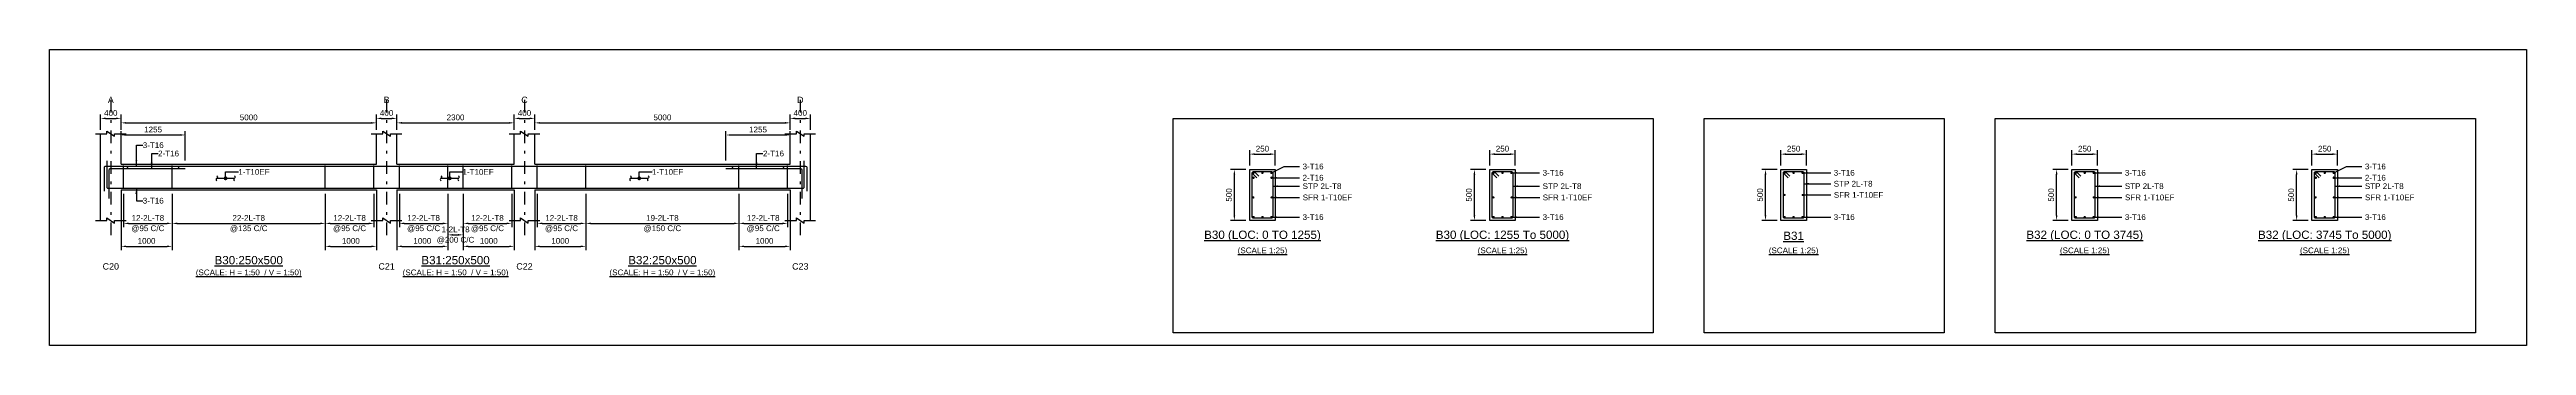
# Model space of a CAD drawing. Header units: inches. Extents: x -2000 to 143800, y -765100 to 3300.
# Drawn here: x -2000 to 95000, y -411700 to -400100 of the extents above; entities that cross this region are included whole.
import ezdxf
from ezdxf.enums import TextEntityAlignment as Align

# ---------------------------------------------------------------- set-up
doc = ezdxf.new("R2010")
doc.units = ezdxf.units.IN
doc.header["$LTSCALE"] = 1000
doc.header["$MEASUREMENT"] = 0
doc.linetypes.add('SCCenter', pattern=[1.2, 0.5, -0.3, 0.1, -0.3])
for name, color, linetype in [('Concrete Line', 2, 'Continuous'), ('Cut Line', 31, 'Continuous'), ('Dimension', 31, 'Continuous'), ('Grid', 8, 'Continuous'), ('Labels', 4, 'Continuous'), ('Labels_Support', 4, 'Continuous'), ('Link', 225, 'Continuous'), ('Reinforcement', 4, 'Continuous'), ('Schedule Border', 60, 'Continuous'), ('Spacer', 4, 'Continuous'), ('Text', 31, 'Continuous'), ('Text_Scale', 31, 'Continuous')]:
    doc.layers.add(name, color=color, linetype=linetype)
doc.styles.add('SC-SansSerif', font='SansSerif')
doc.styles.get("Standard").update_dxf_attribs({"font": 'txt.shx'})
doc.dimstyles.new('SCBBSDimStyl', dxfattribs={"dimtxt": 225, "dimasz": 200, "dimexe": 150, "dimexo": 150, "dimgap": 100, "dimtad": 1, "dimtoh": 1, "dimdec": 0, "dimzin": 0, "dimdsep": 46, "dimtxsty": 'SC-SansSerif', "dimcen": 0.09, "dimclrd": 8, "dimclre": 8, "dimclrt": 31, "dimadec": 0, "dimazin": 0, "dimtfac": 1, "dimtdec": 0, "dimtix": 1, "dimtofl": 0, "dimtmove": 0, "dimatfit": 3, "dimfxl": 1, "dimtolj": 1, "dimtzin": 0, "dimarcsym": 0})
doc.dimstyles.get("Standard").update_dxf_attribs({"dimtxt": 0.18, "dimasz": 225, "dimexe": 0.18, "dimexo": 0.0625, "dimgap": 0.09, "dimtad": 0, "dimtih": 1, "dimtoh": 1, "dimdec": 4, "dimzin": 0, "dimdsep": 46, "dimtxsty": 'Standard', "dimcen": 0.09, "dimadec": 0, "dimazin": 0, "dimtfac": 1, "dimtdec": 4, "dimtofl": 0, "dimtmove": 0, "dimatfit": 3, "dimfxl": 1, "dimtolj": 1, "dimtzin": 0, "dimarcsym": 0})

# ---------------------------------------------------------------- blocks, each defined once
blk = doc.blocks.new('*D264')
at = {"color": 8, "linetype": 'ByBlock', "lineweight": -2}
for p, q in [((900, -405750), (900, -407065)), ((2800, -405750), (2800, -407065)), ((1100, -406915), (2600, -406915))]:
    blk.add_line(p, q, dxfattribs=at)
at = {"color": 8}
for points in [[(900, -406915), (1100, -406882), (1100, -406948)], [(2800, -406915), (2600, -406948), (2600, -406882)]]:
    blk.add_solid(points, dxfattribs=at)
at = {"layer": 'DEFPOINTS', "color": 31}
for p in [(900, -405600), (2800, -405600), (900, -406915)]:
    blk.add_point(p, dxfattribs=at)
at = {"color": 31, "char_height": 225, "attachment_point": 5, "style": 'SC-SansSerif'}
for s, insert in [('\\A1;@95 C/C', (1850, -407128)), ('\\A1;12-2L-T8', (1850, -406702))]:
    blk.add_mtext(s, dxfattribs=dict(at, insert=insert))
blk = doc.blocks.new('*D265')
at = {"color": 8, "linetype": 'ByBlock', "lineweight": -2}
for p, q in [((800, -405750), (800, -407965)), ((2800, -405750), (2800, -407965)), ((1000, -407815), (2600, -407815))]:
    blk.add_line(p, q, dxfattribs=at)
at = {"color": 8}
for points in [[(800, -407815), (1000, -407782), (1000, -407848)], [(2800, -407815), (2600, -407848), (2600, -407782)]]:
    blk.add_solid(points, dxfattribs=at)
at = {"layer": 'DEFPOINTS', "color": 31}
for p in [(800, -405600), (2800, -405600), (800, -407815)]:
    blk.add_point(p, dxfattribs=at)
at = {"color": 31, "insert": (1800, -407602), "char_height": 225, "attachment_point": 5, "style": 'SC-SansSerif'}
blk.add_mtext('\\A1;1000', dxfattribs=at)
blk = doc.blocks.new('*D266')
at = {"color": 8, "linetype": 'ByBlock', "lineweight": -2}
for p, q in [((2800, -405750), (2800, -407065)), ((8800, -405750), (8800, -407065)), ((3000, -406915), (8600, -406915))]:
    blk.add_line(p, q, dxfattribs=at)
at = {"color": 8}
for points in [[(2800, -406915), (3000, -406882), (3000, -406948)], [(8800, -406915), (8600, -406948), (8600, -406882)]]:
    blk.add_solid(points, dxfattribs=at)
at = {"layer": 'DEFPOINTS', "color": 31}
for p in [(2800, -405600), (8800, -405600), (2800, -406915)]:
    blk.add_point(p, dxfattribs=at)
at = {"color": 31, "char_height": 225, "attachment_point": 5, "style": 'SC-SansSerif'}
for s, insert in [('\\A1;@135 C/C', (5800, -407128)), ('\\A1;22-2L-T8', (5800, -406702))]:
    blk.add_mtext(s, dxfattribs=dict(at, insert=insert))
blk = doc.blocks.new('*D267')
at = {"color": 8, "linetype": 'ByBlock', "lineweight": -2}
for p, q in [((8800, -405750), (8800, -407065)), ((10700, -405750), (10700, -407065)), ((9000, -406915), (10500, -406915))]:
    blk.add_line(p, q, dxfattribs=at)
at = {"color": 8}
for points in [[(8800, -406915), (9000, -406882), (9000, -406948)], [(10700, -406915), (10500, -406948), (10500, -406882)]]:
    blk.add_solid(points, dxfattribs=at)
at = {"layer": 'DEFPOINTS', "color": 31}
for p in [(8800, -405600), (10700, -405600), (8800, -406915)]:
    blk.add_point(p, dxfattribs=at)
at = {"color": 31, "char_height": 225, "attachment_point": 5, "style": 'SC-SansSerif'}
for s, insert in [('\\A1;@95 C/C', (9750, -407128)), ('\\A1;12-2L-T8', (9750, -406702))]:
    blk.add_mtext(s, dxfattribs=dict(at, insert=insert))
blk = doc.blocks.new('*D268')
at = {"color": 8, "linetype": 'ByBlock', "lineweight": -2}
for p, q in [((8800, -405750), (8800, -407965)), ((10800, -405750), (10800, -407965)), ((9000, -407815), (10600, -407815))]:
    blk.add_line(p, q, dxfattribs=at)
at = {"color": 8}
for points in [[(8800, -407815), (9000, -407782), (9000, -407848)], [(10800, -407815), (10600, -407848), (10600, -407782)]]:
    blk.add_solid(points, dxfattribs=at)
at = {"layer": 'DEFPOINTS', "color": 31}
for p in [(8800, -405600), (10800, -405600), (8800, -407815)]:
    blk.add_point(p, dxfattribs=at)
at = {"color": 31, "insert": (9800, -407602), "char_height": 225, "attachment_point": 5, "style": 'SC-SansSerif'}
blk.add_mtext('\\A1;1000', dxfattribs=at)
blk = doc.blocks.new('*D269')
at = {"color": 8, "linetype": 'ByBlock', "lineweight": -2}
for p, q in [((11700, -405750), (11700, -407065)), ((13600, -405750), (13600, -407065)), ((11900, -406915), (13400, -406915))]:
    blk.add_line(p, q, dxfattribs=at)
at = {"color": 8}
for points in [[(11700, -406915), (11900, -406882), (11900, -406948)], [(13600, -406915), (13400, -406948), (13400, -406882)]]:
    blk.add_solid(points, dxfattribs=at)
at = {"layer": 'DEFPOINTS', "color": 31}
for p in [(11700, -405600), (13600, -405600), (11700, -406915)]:
    blk.add_point(p, dxfattribs=at)
at = {"color": 31, "char_height": 225, "attachment_point": 5, "style": 'SC-SansSerif'}
for s, insert in [('\\A1;@95 C/C', (12650, -407128)), ('\\A1;12-2L-T8', (12650, -406702))]:
    blk.add_mtext(s, dxfattribs=dict(at, insert=insert))
blk = doc.blocks.new('*D270')
at = {"color": 8, "linetype": 'ByBlock', "lineweight": -2}
for p, q in [((11600, -405750), (11600, -407965)), ((13600, -405750), (13600, -407965)), ((11800, -407815), (13400, -407815))]:
    blk.add_line(p, q, dxfattribs=at)
at = {"color": 8}
for points in [[(11600, -407815), (11800, -407782), (11800, -407848)], [(13600, -407815), (13400, -407848), (13400, -407782)]]:
    blk.add_solid(points, dxfattribs=at)
at = {"layer": 'DEFPOINTS', "color": 31}
for p in [(11600, -405600), (13600, -405600), (11600, -407815)]:
    blk.add_point(p, dxfattribs=at)
at = {"color": 31, "insert": (12600, -407602), "char_height": 225, "attachment_point": 5, "style": 'SC-SansSerif'}
blk.add_mtext('\\A1;1000', dxfattribs=at)
blk = doc.blocks.new('*D271')
at = {"color": 8, "linetype": 'ByBlock', "lineweight": -2}
for p, q in [((13600, -405750), (13600, -407515)), ((14200, -405750), (14200, -407515)), ((13800, -407365), (14000, -407365))]:
    blk.add_line(p, q, dxfattribs=at)
at = {"color": 8}
for points in [[(13600, -407365), (13800, -407332), (13800, -407398)], [(14200, -407365), (14000, -407398), (14000, -407332)]]:
    blk.add_solid(points, dxfattribs=at)
at = {"layer": 'DEFPOINTS', "color": 31}
for p in [(13600, -405600), (14200, -405600), (13600, -407365)]:
    blk.add_point(p, dxfattribs=at)
at = {"color": 31, "char_height": 225, "attachment_point": 5, "style": 'SC-SansSerif'}
for s, insert in [('\\A1;1-2L-T8', (13900, -407152)), ('\\A1;@200 C/C', (13900, -407578))]:
    blk.add_mtext(s, dxfattribs=dict(at, insert=insert))
blk = doc.blocks.new('*D272')
at = {"color": 8, "linetype": 'ByBlock', "lineweight": -2}
for p, q in [((14200, -405750), (14200, -407065)), ((16100, -405750), (16100, -407065)), ((14400, -406915), (15900, -406915))]:
    blk.add_line(p, q, dxfattribs=at)
at = {"color": 8}
for points in [[(14200, -406915), (14400, -406882), (14400, -406948)], [(16100, -406915), (15900, -406948), (15900, -406882)]]:
    blk.add_solid(points, dxfattribs=at)
at = {"layer": 'DEFPOINTS', "color": 31}
for p in [(14200, -405600), (16100, -405600), (14200, -406915)]:
    blk.add_point(p, dxfattribs=at)
at = {"color": 31, "char_height": 225, "attachment_point": 5, "style": 'SC-SansSerif'}
for s, insert in [('\\A1;@95 C/C', (15150, -407128)), ('\\A1;12-2L-T8', (15150, -406702))]:
    blk.add_mtext(s, dxfattribs=dict(at, insert=insert))
blk = doc.blocks.new('*D273')
at = {"color": 8, "linetype": 'ByBlock', "lineweight": -2}
for p, q in [((14200, -405750), (14200, -407965)), ((16200, -405750), (16200, -407965)), ((14400, -407815), (16000, -407815))]:
    blk.add_line(p, q, dxfattribs=at)
at = {"color": 8}
for points in [[(14200, -407815), (14400, -407782), (14400, -407848)], [(16200, -407815), (16000, -407848), (16000, -407782)]]:
    blk.add_solid(points, dxfattribs=at)
at = {"layer": 'DEFPOINTS', "color": 31}
for p in [(14200, -405600), (16200, -405600), (14200, -407815)]:
    blk.add_point(p, dxfattribs=at)
at = {"color": 31, "insert": (15200, -407602), "char_height": 225, "attachment_point": 5, "style": 'SC-SansSerif'}
blk.add_mtext('\\A1;1000', dxfattribs=at)
blk = doc.blocks.new('*D274')
at = {"color": 8, "linetype": 'ByBlock', "lineweight": -2}
for p, q in [((17100, -405750), (17100, -407065)), ((19000, -405750), (19000, -407065)), ((17300, -406915), (18800, -406915))]:
    blk.add_line(p, q, dxfattribs=at)
at = {"color": 8}
for points in [[(17100, -406915), (17300, -406882), (17300, -406948)], [(19000, -406915), (18800, -406948), (18800, -406882)]]:
    blk.add_solid(points, dxfattribs=at)
at = {"layer": 'DEFPOINTS', "color": 31}
for p in [(17100, -405600), (19000, -405600), (17100, -406915)]:
    blk.add_point(p, dxfattribs=at)
at = {"color": 31, "char_height": 225, "attachment_point": 5, "style": 'SC-SansSerif'}
for s, insert in [('\\A1;@95 C/C', (18050, -407128)), ('\\A1;12-2L-T8', (18050, -406702))]:
    blk.add_mtext(s, dxfattribs=dict(at, insert=insert))
blk = doc.blocks.new('*D275')
at = {"color": 8, "linetype": 'ByBlock', "lineweight": -2}
for p, q in [((17000, -405750), (17000, -407965)), ((19000, -405750), (19000, -407965)), ((17200, -407815), (18800, -407815))]:
    blk.add_line(p, q, dxfattribs=at)
at = {"color": 8}
for points in [[(17000, -407815), (17200, -407782), (17200, -407848)], [(19000, -407815), (18800, -407848), (18800, -407782)]]:
    blk.add_solid(points, dxfattribs=at)
at = {"layer": 'DEFPOINTS', "color": 31}
for p in [(17000, -405600), (19000, -405600), (17000, -407815)]:
    blk.add_point(p, dxfattribs=at)
at = {"color": 31, "insert": (18000, -407602), "char_height": 225, "attachment_point": 5, "style": 'SC-SansSerif'}
blk.add_mtext('\\A1;1000', dxfattribs=at)
blk = doc.blocks.new('*D276')
at = {"color": 8, "linetype": 'ByBlock', "lineweight": -2}
for p, q in [((19000, -405750), (19000, -407065)), ((25000, -405750), (25000, -407065)), ((19200, -406915), (24800, -406915))]:
    blk.add_line(p, q, dxfattribs=at)
at = {"color": 8}
for points in [[(19000, -406915), (19200, -406882), (19200, -406948)], [(25000, -406915), (24800, -406948), (24800, -406882)]]:
    blk.add_solid(points, dxfattribs=at)
at = {"layer": 'DEFPOINTS', "color": 31}
for p in [(19000, -405600), (25000, -405600), (19000, -406915)]:
    blk.add_point(p, dxfattribs=at)
at = {"color": 31, "char_height": 225, "attachment_point": 5, "style": 'SC-SansSerif'}
for s, insert in [('\\A1;@150 C/C', (22000, -407128)), ('\\A1;19-2L-T8', (22000, -406702))]:
    blk.add_mtext(s, dxfattribs=dict(at, insert=insert))
blk = doc.blocks.new('*D277')
at = {"color": 8, "linetype": 'ByBlock', "lineweight": -2}
for p, q in [((25000, -405750), (25000, -407065)), ((26900, -405750), (26900, -407065)), ((25200, -406915), (26700, -406915))]:
    blk.add_line(p, q, dxfattribs=at)
at = {"color": 8}
for points in [[(25000, -406915), (25200, -406882), (25200, -406948)], [(26900, -406915), (26700, -406948), (26700, -406882)]]:
    blk.add_solid(points, dxfattribs=at)
at = {"layer": 'DEFPOINTS', "color": 31}
for p in [(25000, -405600), (26900, -405600), (25000, -406915)]:
    blk.add_point(p, dxfattribs=at)
at = {"color": 31, "char_height": 225, "attachment_point": 5, "style": 'SC-SansSerif'}
for s, insert in [('\\A1;@95 C/C', (25950, -407128)), ('\\A1;12-2L-T8', (25950, -406702))]:
    blk.add_mtext(s, dxfattribs=dict(at, insert=insert))
blk = doc.blocks.new('*D278')
at = {"color": 8, "linetype": 'ByBlock', "lineweight": -2}
for p, q in [((25000, -405750), (25000, -407965)), ((27000, -405750), (27000, -407965)), ((25200, -407815), (26800, -407815))]:
    blk.add_line(p, q, dxfattribs=at)
at = {"color": 8}
for points in [[(25000, -407815), (25200, -407782), (25200, -407848)], [(27000, -407815), (26800, -407848), (26800, -407782)]]:
    blk.add_solid(points, dxfattribs=at)
at = {"layer": 'DEFPOINTS', "color": 31}
for p in [(25000, -405600), (27000, -405600), (25000, -407815)]:
    blk.add_point(p, dxfattribs=at)
at = {"color": 31, "insert": (26000, -407602), "char_height": 225, "attachment_point": 5, "style": 'SC-SansSerif'}
blk.add_mtext('\\A1;1000', dxfattribs=at)
blk = doc.blocks.new('*D279')
at = {"color": 8, "linetype": 'ByBlock', "lineweight": -2}
for p, q in [((800, -404450), (800, -403300)), ((1000, -403450), (3110, -403450)), ((3310, -404450), (3310, -403300))]:
    blk.add_line(p, q, dxfattribs=at)
at = {"color": 8}
for points in [[(800, -403450), (1000, -403417), (1000, -403483)], [(3310, -403450), (3110, -403483), (3110, -403417)]]:
    blk.add_solid(points, dxfattribs=at)
at = {"layer": 'DEFPOINTS', "color": 31}
for p in [(800, -403450), (800, -404600), (3310, -404600)]:
    blk.add_point(p, dxfattribs=at)
at = {"color": 31, "insert": (2055, -403238), "char_height": 225, "attachment_point": 5, "style": 'SC-SansSerif'}
blk.add_mtext('\\A1;1255', dxfattribs=at)
blk = doc.blocks.new('*D280')
at = {"color": 8, "linetype": 'ByBlock', "lineweight": -2}
for p, q in [((24490, -404450), (24490, -403300)), ((24690, -403450), (26800, -403450)), ((27000, -404450), (27000, -403300))]:
    blk.add_line(p, q, dxfattribs=at)
at = {"color": 8}
for points in [[(24490, -403450), (24690, -403417), (24690, -403483)], [(27000, -403450), (26800, -403483), (26800, -403417)]]:
    blk.add_solid(points, dxfattribs=at)
at = {"layer": 'DEFPOINTS', "color": 31}
for p in [(24490, -403450), (24490, -404600), (27000, -404600)]:
    blk.add_point(p, dxfattribs=at)
at = {"color": 31, "insert": (25745, -403238), "char_height": 225, "attachment_point": 5, "style": 'SC-SansSerif'}
blk.add_mtext('\\A1;1255', dxfattribs=at)
blk = doc.blocks.new('*D281')
at = {"color": 8, "linetype": 'ByBlock', "lineweight": -2}
for p, q in [((45000, -404650), (45000, -404050)), ((45200, -404200), (45800, -404200)), ((46000, -404650), (46000, -404050))]:
    blk.add_line(p, q, dxfattribs=at)
at = {"color": 8}
for points in [[(45000, -404200), (45200, -404167), (45200, -404233)], [(46000, -404200), (45800, -404233), (45800, -404167)]]:
    blk.add_solid(points, dxfattribs=at)
at = {"layer": 'DEFPOINTS', "color": 31}
for p in [(45000, -404200), (45000, -404800), (46000, -404800)]:
    blk.add_point(p, dxfattribs=at)
at = {"color": 31, "insert": (45500, -403988), "char_height": 225, "attachment_point": 5, "style": 'SC-SansSerif'}
blk.add_mtext('\\A1;250', dxfattribs=at)
blk = doc.blocks.new('*D282')
at = {"color": 8, "linetype": 'ByBlock', "lineweight": -2}
for p, q in [((44850, -404800), (44250, -404800)), ((44400, -406600), (44400, -405000)), ((44850, -406800), (44250, -406800))]:
    blk.add_line(p, q, dxfattribs=at)
at = {"color": 8}
for points in [[(44400, -404800), (44433, -405000), (44367, -405000)], [(44400, -406800), (44367, -406600), (44433, -406600)]]:
    blk.add_solid(points, dxfattribs=at)
at = {"layer": 'DEFPOINTS', "color": 31}
for p in [(45000, -404800), (44400, -406800), (45000, -406800)]:
    blk.add_point(p, dxfattribs=at)
at = {"color": 31, "insert": (44188, -405800), "char_height": 225, "attachment_point": 5, "rotation": 90, "style": 'SC-SansSerif'}
blk.add_mtext('\\A1;500', dxfattribs=at)
blk = doc.blocks.new('*D283')
at = {"color": 8, "linetype": 'ByBlock', "lineweight": -2}
for p, q in [((54400, -404650), (54400, -404050)), ((54600, -404200), (55200, -404200)), ((55400, -404650), (55400, -404050))]:
    blk.add_line(p, q, dxfattribs=at)
at = {"color": 8}
for points in [[(54400, -404200), (54600, -404167), (54600, -404233)], [(55400, -404200), (55200, -404233), (55200, -404167)]]:
    blk.add_solid(points, dxfattribs=at)
at = {"layer": 'DEFPOINTS', "color": 31}
for p in [(54400, -404200), (54400, -404800), (55400, -404800)]:
    blk.add_point(p, dxfattribs=at)
at = {"color": 31, "insert": (54900, -403988), "char_height": 225, "attachment_point": 5, "style": 'SC-SansSerif'}
blk.add_mtext('\\A1;250', dxfattribs=at)
blk = doc.blocks.new('*D284')
at = {"color": 8, "linetype": 'ByBlock', "lineweight": -2}
for p, q in [((54250, -404800), (53650, -404800)), ((53800, -406600), (53800, -405000)), ((54250, -406800), (53650, -406800))]:
    blk.add_line(p, q, dxfattribs=at)
at = {"color": 8}
for points in [[(53800, -404800), (53833, -405000), (53767, -405000)], [(53800, -406800), (53767, -406600), (53833, -406600)]]:
    blk.add_solid(points, dxfattribs=at)
at = {"layer": 'DEFPOINTS', "color": 31}
for p in [(54400, -404800), (53800, -406800), (54400, -406800)]:
    blk.add_point(p, dxfattribs=at)
at = {"color": 31, "insert": (53588, -405800), "char_height": 225, "attachment_point": 5, "rotation": 90, "style": 'SC-SansSerif'}
blk.add_mtext('\\A1;500', dxfattribs=at)
blk = doc.blocks.new('*D285')
at = {"color": 8, "linetype": 'ByBlock', "lineweight": -2}
for p, q in [((65800, -404650), (65800, -404050)), ((66000, -404200), (66600, -404200)), ((66800, -404650), (66800, -404050))]:
    blk.add_line(p, q, dxfattribs=at)
at = {"color": 8}
for points in [[(65800, -404200), (66000, -404167), (66000, -404233)], [(66800, -404200), (66600, -404233), (66600, -404167)]]:
    blk.add_solid(points, dxfattribs=at)
at = {"layer": 'DEFPOINTS', "color": 31}
for p in [(65800, -404200), (65800, -404800), (66800, -404800)]:
    blk.add_point(p, dxfattribs=at)
at = {"color": 31, "insert": (66300, -403988), "char_height": 225, "attachment_point": 5, "style": 'SC-SansSerif'}
blk.add_mtext('\\A1;250', dxfattribs=at)
blk = doc.blocks.new('*D286')
at = {"color": 8, "linetype": 'ByBlock', "lineweight": -2}
for p, q in [((65650, -404800), (65050, -404800)), ((65200, -406600), (65200, -405000)), ((65650, -406800), (65050, -406800))]:
    blk.add_line(p, q, dxfattribs=at)
at = {"color": 8}
for points in [[(65200, -404800), (65233, -405000), (65167, -405000)], [(65200, -406800), (65167, -406600), (65233, -406600)]]:
    blk.add_solid(points, dxfattribs=at)
at = {"layer": 'DEFPOINTS', "color": 31}
for p in [(65800, -404800), (65200, -406800), (65800, -406800)]:
    blk.add_point(p, dxfattribs=at)
at = {"color": 31, "insert": (64988, -405800), "char_height": 225, "attachment_point": 5, "rotation": 90, "style": 'SC-SansSerif'}
blk.add_mtext('\\A1;500', dxfattribs=at)
blk = doc.blocks.new('*D287')
at = {"color": 8, "linetype": 'ByBlock', "lineweight": -2}
for p, q in [((77200, -404650), (77200, -404050)), ((77400, -404200), (78000, -404200)), ((78200, -404650), (78200, -404050))]:
    blk.add_line(p, q, dxfattribs=at)
at = {"color": 8}
for points in [[(77200, -404200), (77400, -404167), (77400, -404233)], [(78200, -404200), (78000, -404233), (78000, -404167)]]:
    blk.add_solid(points, dxfattribs=at)
at = {"layer": 'DEFPOINTS', "color": 31}
for p in [(77200, -404200), (77200, -404800), (78200, -404800)]:
    blk.add_point(p, dxfattribs=at)
at = {"color": 31, "insert": (77700, -403988), "char_height": 225, "attachment_point": 5, "style": 'SC-SansSerif'}
blk.add_mtext('\\A1;250', dxfattribs=at)
blk = doc.blocks.new('*D288')
at = {"color": 8, "linetype": 'ByBlock', "lineweight": -2}
for p, q in [((77050, -404800), (76450, -404800)), ((76600, -406600), (76600, -405000)), ((77050, -406800), (76450, -406800))]:
    blk.add_line(p, q, dxfattribs=at)
at = {"color": 8}
for points in [[(76600, -404800), (76633, -405000), (76567, -405000)], [(76600, -406800), (76567, -406600), (76633, -406600)]]:
    blk.add_solid(points, dxfattribs=at)
at = {"layer": 'DEFPOINTS', "color": 31}
for p in [(77200, -404800), (76600, -406800), (77200, -406800)]:
    blk.add_point(p, dxfattribs=at)
at = {"color": 31, "insert": (76388, -405800), "char_height": 225, "attachment_point": 5, "rotation": 90, "style": 'SC-SansSerif'}
blk.add_mtext('\\A1;500', dxfattribs=at)
blk = doc.blocks.new('*D289')
at = {"color": 8, "linetype": 'ByBlock', "lineweight": -2}
for p, q in [((86600, -404650), (86600, -404050)), ((86800, -404200), (87400, -404200)), ((87600, -404650), (87600, -404050))]:
    blk.add_line(p, q, dxfattribs=at)
at = {"color": 8}
for points in [[(86600, -404200), (86800, -404167), (86800, -404233)], [(87600, -404200), (87400, -404233), (87400, -404167)]]:
    blk.add_solid(points, dxfattribs=at)
at = {"layer": 'DEFPOINTS', "color": 31}
for p in [(86600, -404200), (86600, -404800), (87600, -404800)]:
    blk.add_point(p, dxfattribs=at)
at = {"color": 31, "insert": (87100, -403988), "char_height": 225, "attachment_point": 5, "style": 'SC-SansSerif'}
blk.add_mtext('\\A1;250', dxfattribs=at)
blk = doc.blocks.new('*D290')
at = {"color": 8, "linetype": 'ByBlock', "lineweight": -2}
for p, q in [((86450, -404800), (85850, -404800)), ((86000, -406600), (86000, -405000)), ((86450, -406800), (85850, -406800))]:
    blk.add_line(p, q, dxfattribs=at)
at = {"color": 8}
for points in [[(86000, -404800), (86033, -405000), (85967, -405000)], [(86000, -406800), (85967, -406600), (86033, -406600)]]:
    blk.add_solid(points, dxfattribs=at)
at = {"layer": 'DEFPOINTS', "color": 31}
for p in [(86600, -404800), (86000, -406800), (86600, -406800)]:
    blk.add_point(p, dxfattribs=at)
at = {"color": 31, "insert": (85788, -405800), "char_height": 225, "attachment_point": 5, "rotation": 90, "style": 'SC-SansSerif'}
blk.add_mtext('\\A1;500', dxfattribs=at)
blk = doc.blocks.new('*D291')
at = {"color": 8, "linetype": 'ByBlock', "lineweight": -2}
for p, q in [((800, -403250), (800, -402825)), ((1000, -402975), (10600, -402975)), ((10800, -403250), (10800, -402825))]:
    blk.add_line(p, q, dxfattribs=at)
at = {"color": 8}
for points in [[(800, -402975), (1000, -402942), (1000, -403008)], [(10800, -402975), (10600, -403008), (10600, -402942)]]:
    blk.add_solid(points, dxfattribs=at)
at = {"layer": 'DEFPOINTS', "color": 31}
for p in [(800, -402975), (800, -403400), (10800, -403400)]:
    blk.add_point(p, dxfattribs=at)
at = {"color": 31, "insert": (5800, -402762), "char_height": 225, "attachment_point": 5, "style": 'SC-SansSerif'}
blk.add_mtext('\\A1;5000', dxfattribs=at)
blk = doc.blocks.new('*D292')
at = {"color": 8, "linetype": 'ByBlock', "lineweight": -2}
for p, q in [((11600, -403250), (11600, -402825)), ((11800, -402975), (16000, -402975)), ((16200, -403250), (16200, -402825))]:
    blk.add_line(p, q, dxfattribs=at)
at = {"color": 8}
for points in [[(11600, -402975), (11800, -402942), (11800, -403008)], [(16200, -402975), (16000, -403008), (16000, -402942)]]:
    blk.add_solid(points, dxfattribs=at)
at = {"layer": 'DEFPOINTS', "color": 31}
for p in [(11600, -402975), (11600, -403400), (16200, -403400)]:
    blk.add_point(p, dxfattribs=at)
at = {"color": 31, "insert": (13900, -402762), "char_height": 225, "attachment_point": 5, "style": 'SC-SansSerif'}
blk.add_mtext('\\A1;2300', dxfattribs=at)
blk = doc.blocks.new('*D293')
at = {"color": 8, "linetype": 'ByBlock', "lineweight": -2}
for p, q in [((17000, -403250), (17000, -402825)), ((17200, -402975), (26800, -402975)), ((27000, -403250), (27000, -402825))]:
    blk.add_line(p, q, dxfattribs=at)
at = {"color": 8}
for points in [[(17000, -402975), (17200, -402942), (17200, -403008)], [(27000, -402975), (26800, -403008), (26800, -402942)]]:
    blk.add_solid(points, dxfattribs=at)
at = {"layer": 'DEFPOINTS', "color": 31}
for p in [(17000, -402975), (17000, -403400), (27000, -403400)]:
    blk.add_point(p, dxfattribs=at)
at = {"color": 31, "insert": (22000, -402762), "char_height": 225, "attachment_point": 5, "style": 'SC-SansSerif'}
blk.add_mtext('\\A1;5000', dxfattribs=at)
blk = doc.blocks.new('*D294')
at = {"color": 8, "linetype": 'ByBlock', "lineweight": -2}
for p, q in [((0, -403250), (0, -402650)), ((200, -402800), (600, -402800)), ((800, -403250), (800, -402650))]:
    blk.add_line(p, q, dxfattribs=at)
at = {"color": 8}
for points in [[(0, -402800), (200, -402767), (200, -402833)], [(800, -402800), (600, -402833), (600, -402767)]]:
    blk.add_solid(points, dxfattribs=at)
at = {"layer": 'DEFPOINTS', "color": 31}
for p in [(0, -402800), (0, -403400), (800, -403400)]:
    blk.add_point(p, dxfattribs=at)
at = {"color": 31, "insert": (400, -402588), "char_height": 225, "attachment_point": 5, "style": 'SC-SansSerif'}
blk.add_mtext('\\A1;400', dxfattribs=at)
blk = doc.blocks.new('*D295')
at = {"color": 8, "linetype": 'ByBlock', "lineweight": -2}
for p, q in [((10800, -403250), (10800, -402650)), ((11000, -402800), (11400, -402800)), ((11600, -403250), (11600, -402650))]:
    blk.add_line(p, q, dxfattribs=at)
at = {"color": 8}
for points in [[(10800, -402800), (11000, -402767), (11000, -402833)], [(11600, -402800), (11400, -402833), (11400, -402767)]]:
    blk.add_solid(points, dxfattribs=at)
at = {"layer": 'DEFPOINTS', "color": 31}
for p in [(10800, -402800), (10800, -403400), (11600, -403400)]:
    blk.add_point(p, dxfattribs=at)
at = {"color": 31, "insert": (11200, -402588), "char_height": 225, "attachment_point": 5, "style": 'SC-SansSerif'}
blk.add_mtext('\\A1;400', dxfattribs=at)
blk = doc.blocks.new('*D296')
at = {"color": 8, "linetype": 'ByBlock', "lineweight": -2}
for p, q in [((16200, -403250), (16200, -402650)), ((16400, -402800), (16800, -402800)), ((17000, -403250), (17000, -402650))]:
    blk.add_line(p, q, dxfattribs=at)
at = {"color": 8}
for points in [[(16200, -402800), (16400, -402767), (16400, -402833)], [(17000, -402800), (16800, -402833), (16800, -402767)]]:
    blk.add_solid(points, dxfattribs=at)
at = {"layer": 'DEFPOINTS', "color": 31}
for p in [(16200, -402800), (16200, -403400), (17000, -403400)]:
    blk.add_point(p, dxfattribs=at)
at = {"color": 31, "insert": (16600, -402588), "char_height": 225, "attachment_point": 5, "style": 'SC-SansSerif'}
blk.add_mtext('\\A1;400', dxfattribs=at)
blk = doc.blocks.new('*D297')
at = {"color": 8, "linetype": 'ByBlock', "lineweight": -2}
for p, q in [((27000, -403250), (27000, -402650)), ((27200, -402800), (27600, -402800)), ((27800, -403250), (27800, -402650))]:
    blk.add_line(p, q, dxfattribs=at)
at = {"color": 8}
for points in [[(27000, -402800), (27200, -402767), (27200, -402833)], [(27800, -402800), (27600, -402833), (27600, -402767)]]:
    blk.add_solid(points, dxfattribs=at)
at = {"layer": 'DEFPOINTS', "color": 31}
for p in [(27000, -402800), (27000, -403400), (27800, -403400)]:
    blk.add_point(p, dxfattribs=at)
at = {"color": 31, "insert": (27400, -402588), "char_height": 225, "attachment_point": 5, "style": 'SC-SansSerif'}
blk.add_mtext('\\A1;400', dxfattribs=at)

msp = doc.modelspace()

# ---------------------------------------------------------------- linework, layer by layer
for points in [[(4895, -405148), (4895, -404898), (5395, -404898)], [(13670, -405148), (13670, -404898), (14170, -404898)], [(21095, -405148), (21095, -404898), (21595, -404898)]]:
    msp.add_lwpolyline(points)
at = {"layer": 'Concrete Line'}
for p, q in [((0, -406800), (0, -403400)), ((800, -404600), (800, -403400)), ((10800, -404600), (10800, -403400)), ((11600, -404600), (11600, -403400)), ((16200, -404600), (16200, -403400)), ((17000, -404600), (17000, -403400)), ((27000, -404600), (27000, -403400)), ((27800, -406800), (27800, -403400)), ((800, -405600), (800, -406800)), ((10800, -405600), (10800, -406800)), ((11600, -405600), (11600, -406800)), ((16200, -405600), (16200, -406800)), ((17000, -405600), (17000, -406800)), ((27000, -405600), (27000, -406800))]:
    msp.add_line(p, q, dxfattribs=at)
for points in [[(800, -404600), (10800, -404600)], [(11600, -404600), (16200, -404600)], [(17000, -404600), (27000, -404600)], [(800, -405600), (10800, -405600)], [(11600, -405600), (16200, -405600)], [(17000, -405600), (27000, -405600)]]:
    msp.add_lwpolyline(points, dxfattribs=at)
for points in [[(45000, -404800), (46000, -404800), (46000, -406800), (45000, -406800)], [(54400, -404800), (55400, -404800), (55400, -406800), (54400, -406800)], [(65800, -404800), (66800, -404800), (66800, -406800), (65800, -406800)], [(77200, -404800), (78200, -404800), (78200, -406800), (77200, -406800)], [(86600, -404800), (87600, -404800), (87600, -406800), (86600, -406800)]]:
    msp.add_lwpolyline(points, close=True, dxfattribs=at)
at = {"layer": 'Cut Line'}
for points in [[(-200, -403400), (250, -403400), (250, -403300), (550, -403500), (550, -403400), (1000, -403400)], [(10600, -403400), (11050, -403400), (11050, -403300), (11350, -403500), (11350, -403400), (11800, -403400)], [(16000, -403400), (16450, -403400), (16450, -403300), (16750, -403500), (16750, -403400), (17200, -403400)], [(26800, -403400), (27250, -403400), (27250, -403300), (27550, -403500), (27550, -403400), (28000, -403400)], [(-200, -406800), (250, -406800), (250, -406700), (550, -406900), (550, -406800), (1000, -406800)], [(10600, -406800), (11050, -406800), (11050, -406700), (11350, -406900), (11350, -406800), (11800, -406800)], [(16000, -406800), (16450, -406800), (16450, -406700), (16750, -406900), (16750, -406800), (17200, -406800)], [(26800, -406800), (27250, -406800), (27250, -406700), (27550, -406900), (27550, -406800), (28000, -406800)]]:
    msp.add_lwpolyline(points, dxfattribs=at)
at = {"layer": 'Dimension', "color": 8, "const_width": 75}
for points in [[(4857.5, -405148, 1), (4932.5, -405148, 1)], [(13632.5, -405148, 1), (13707.5, -405148, 1)], [(21057.5, -405148, 1), (21132.5, -405148, 1)]]:
    msp.add_lwpolyline(points, format="xyb", close=True, dxfattribs=at)
at = {"layer": 'Grid', "linetype": 'SCCenter'}
for p, q in [((400, -402075), (400, -407600)), ((11200, -402075), (11200, -407600)), ((16600, -402075), (16600, -407600)), ((27400, -402075), (27400, -407600))]:
    msp.add_line(p, q, dxfattribs=at)
at = {"layer": 'Grid'}
for centre in [(400, -402075), (11200, -402075), (16600, -402075), (27400, -402075)]:
    msp.add_circle(centre, 0, dxfattribs=at)
at = {"layer": 'Link'}
for p, q in [((900, -405550), (900, -404650)), ((2800, -405550), (2800, -404650)), ((8800, -405550), (8800, -404650)), ((10700, -405550), (10700, -404650)), ((11700, -405550), (11700, -404650)), ((13600, -405550), (13600, -404650)), ((14200, -405550), (14200, -404650)), ((16100, -405550), (16100, -404650)), ((17100, -405550), (17100, -404650)), ((19000, -405550), (19000, -404650)), ((25000, -405550), (25000, -404650)), ((26900, -405550), (26900, -404650))]:
    msp.add_line(p, q, dxfattribs=at)
for points in [[(45283.8, -405135.6), (45114.1, -404965.9, -0.6681786), (45148, -404884), (45852, -404884, -0.4142136), (45900, -404932), (45900, -406668, -0.4142136), (45852, -406716), (45148, -406716, -0.4142136), (45100, -406668), (45100, -404932, -0.6681786), (45181.9, -404898.1), (45351.7, -405067.8)], [(54683.8, -405135.6), (54514.1, -404965.9, -0.6681786), (54548, -404884), (55252, -404884, -0.4142136), (55300, -404932), (55300, -406668, -0.4142136), (55252, -406716), (54548, -406716, -0.4142136), (54500, -406668), (54500, -404932, -0.6681786), (54581.9, -404898.1), (54751.7, -405067.8)], [(66083.8, -405135.6), (65914.1, -404965.9, -0.6681786), (65948, -404884), (66652, -404884, -0.4142136), (66700, -404932), (66700, -406668, -0.4142136), (66652, -406716), (65948, -406716, -0.4142136), (65900, -406668), (65900, -404932, -0.6681786), (65981.9, -404898.1), (66151.7, -405067.8)], [(77483.8, -405135.6), (77314.1, -404965.9, -0.6681786), (77348, -404884), (78052, -404884, -0.4142136), (78100, -404932), (78100, -406668, -0.4142136), (78052, -406716), (77348, -406716, -0.4142136), (77300, -406668), (77300, -404932, -0.6681786), (77381.9, -404898.1), (77551.7, -405067.8)], [(86883.8, -405135.6), (86714.1, -404965.9, -0.6681786), (86748, -404884), (87452, -404884, -0.4142136), (87500, -404932), (87500, -406668, -0.4142136), (87452, -406716), (86748, -406716, -0.4142136), (86700, -406668), (86700, -404932, -0.6681786), (86781.9, -404898.1), (86951.7, -405067.8)]]:
    msp.add_lwpolyline(points, format="xyb", dxfattribs=at)
at = {"layer": 'Reinforcement'}
for points in [[(244, -404458), (244, -405484, 0.4142136), (294, -405534), (27505.3, -405534, 0.4142137), (27555.3, -405484), (27555.3, -404458)], [(148, -405646), (148, -404716, -0.4142136), (198, -404666), (27602, -404666, -0.4142134), (27652, -404716), (27652, -405646)], [(340, -405934), (340, -404812, -0.4142136), (390, -404762), (3310, -404762)], [(4550, -405048, -0.5), (4550, -405148, 0.5), (4550, -405248)], [(5240, -405048, -0.5), (5240, -405148, 0.5), (5240, -405248)], [(13325, -405048, -0.5), (13325, -405148, 0.5), (13325, -405248)], [(14015, -405048, -0.5), (14015, -405148, 0.5), (14015, -405248)], [(20750, -405048, -0.5), (20750, -405148, 0.5), (20750, -405248)], [(21440, -405048, -0.5), (21440, -405148, 0.5), (21440, -405248)], [(24490, -404762), (27410, -404762, -0.4142134), (27460, -404812), (27460, -405934)]]:
    msp.add_lwpolyline(points, format="xyb", dxfattribs=at)
for points in [[(4550, -405148), (5240, -405148)], [(13325, -405148), (14015, -405148)], [(20750, -405148), (21440, -405148)]]:
    msp.add_lwpolyline(points, dxfattribs=at)
for points, const_width in [([(45124, -404932, 1), (45172, -404932, 1)], 48), ([(45124, -405124, 1), (45172, -405124, 1)], 48), ([(45476, -404932, 1), (45524, -404932, 1)], 48), ([(45828, -404932, 1), (45876, -404932, 1)], 48), ([(45828, -405124, 1), (45876, -405124, 1)], 48), ([(54524, -404932, 1), (54572, -404932, 1)], 48), ([(54876, -404932, 1), (54924, -404932, 1)], 48), ([(55228, -404932, 1), (55276, -404932, 1)], 48), ([(65924, -404932, 1), (65972, -404932, 1)], 48), ([(66276, -404932, 1), (66324, -404932, 1)], 48), ([(66628, -404932, 1), (66676, -404932, 1)], 48), ([(77324, -404932, 1), (77372, -404932, 1)], 48), ([(77676, -404932, 1), (77724, -404932, 1)], 48), ([(78028, -404932, 1), (78076, -404932, 1)], 48), ([(86724, -404932, 1), (86772, -404932, 1)], 48), ([(86724, -405124, 1), (86772, -405124, 1)], 48), ([(87076, -404932, 1), (87124, -404932, 1)], 48), ([(87428, -404932, 1), (87476, -404932, 1)], 48), ([(87428, -405124, 1), (87476, -405124, 1)], 48), ([(45122, -405896, 1), (45166, -405896, 1)], 44), ([(45834, -405896, 1), (45878, -405896, 1)], 44), ([(54522, -405896, 1), (54566, -405896, 1)], 44), ([(55234, -405896, 1), (55278, -405896, 1)], 44), ([(65922, -405800, 1), (65966, -405800, 1)], 44), ([(66634, -405800, 1), (66678, -405800, 1)], 44), ([(77322, -405896, 1), (77366, -405896, 1)], 44), ([(78034, -405896, 1), (78078, -405896, 1)], 44), ([(86722, -405896, 1), (86766, -405896, 1)], 44), ([(87434, -405896, 1), (87478, -405896, 1)], 44), ([(45124, -406668, 1), (45172, -406668, 1)], 48), ([(45476, -406668, 1), (45524, -406668, 1)], 48), ([(45828, -406668, 1), (45876, -406668, 1)], 48), ([(54524, -406668, 1), (54572, -406668, 1)], 48), ([(54876, -406668, 1), (54924, -406668, 1)], 48), ([(55228, -406668, 1), (55276, -406668, 1)], 48), ([(65924, -406668, 1), (65972, -406668, 1)], 48), ([(66276, -406668, 1), (66324, -406668, 1)], 48), ([(66628, -406668, 1), (66676, -406668, 1)], 48), ([(77324, -406668, 1), (77372, -406668, 1)], 48), ([(77676, -406668, 1), (77724, -406668, 1)], 48), ([(78028, -406668, 1), (78076, -406668, 1)], 48), ([(86724, -406668, 1), (86772, -406668, 1)], 48), ([(87076, -406668, 1), (87124, -406668, 1)], 48), ([(87428, -406668, 1), (87476, -406668, 1)], 48)]:
    msp.add_lwpolyline(points, format="xyb", close=True, dxfattribs=dict(at, const_width=const_width))
at = {"layer": 'Schedule Border'}
for points in [[(-2000, -400100), (95000, -400100), (95000, -411700), (-2000, -411700)], [(42000, -402800), (60800, -402800), (60800, -411200), (42000, -411200)], [(62800, -402800), (72200, -402800), (72200, -411200), (62800, -411200)], [(74200, -402800), (93000, -402800), (93000, -411200), (74200, -411200)]]:
    msp.add_lwpolyline(points, close=True, dxfattribs=at)
at = {"layer": 'Spacer', "const_width": 32}
for points in [[(1039, -404714, 1), (1071, -404714, 1)], [(3039, -404714, 1), (3071, -404714, 1)], [(24729, -404714, 1), (24761, -404714, 1)], [(26729, -404714, 1), (26761, -404714, 1)]]:
    msp.add_lwpolyline(points, format="xyb", close=True, dxfattribs=at)

# ---------------------------------------------------------------- texts
at = {"layer": 'Dimension', "style": 'SC-SansSerif'}
for p in [(5395, -404898), (14170, -404898), (21595, -404898)]:
    msp.add_text('1-T10EF', height=225, dxfattribs=at).set_placement(p, align=Align.MIDDLE_LEFT)
at = {"layer": 'Grid', "style": 'SC-SansSerif'}
for s, p in [('A', (400, -402075)), ('B', (11200, -402075)), ('C', (16600, -402075)), ('D', (27400, -402075))]:
    msp.add_text(s, height=250, dxfattribs=at).set_placement(p, align=Align.MIDDLE)
at = {"layer": 'Labels', "style": 'SC-SansSerif'}
for s, p in [('%%uB30 (LOC: 0 TO 1255)', (45500, -407400)), ('%%uB30 (LOC: 1255 To 5000)', (54900, -407400)), ('%%uB31', (66300, -407400)), ('%%uB32 (LOC: 0 TO 3745)', (77700, -407400)), ('%%uB32 (LOC: 3745 To 5000)', (87100, -407400))]:
    msp.add_text(s, height=325, dxfattribs=at).set_placement(p, align=Align.MIDDLE)
for s, p in [('%%uB30:250x500', (5800, -408615)), ('%%uB31:250x500', (13900, -408615)), ('%%uB32:250x500', (22000, -408615))]:
    msp.add_text(s, height=325, dxfattribs=at).set_placement(p, align=Align.BOTTOM_CENTER)
at = {"layer": 'Labels_Support', "style": 'SC-SansSerif'}
for s, p in [('C20', (400, -408800)), ('C21', (11200, -408800)), ('C22', (16600, -408800)), ('C23', (27400, -408800))]:
    msp.add_text(s, height=250, dxfattribs=at).set_placement(p, align=Align.BOTTOM_CENTER)
at = {"layer": 'Text', "style": 'SC-SansSerif'}
for s, p in [('3-T16', (1650, -403850)), ('2-T16', (2250, -404175)), ('2-T16', (25940, -404175)), ('3-T16', (47072, -404684)), ('STP 2L-T8', (47072, -405456)), ('2-T16', (47072, -405124)), ('3-T16', (56472, -404932)), ('STP 2L-T8', (56472, -405456)), ('3-T16', (67872, -404932)), ('STP 2L-T8', (67872, -405360)), ('3-T16', (79272, -404932)), ('STP 2L-T8', (79272, -405456)), ('3-T16', (88672, -404684)), ('STP 2L-T8', (88672, -405456)), ('2-T16', (88672, -405124)), ('3-T16', (1650, -406025)), ('SFR 1-T10EF', (47076, -405896)), ('SFR 1-T10EF', (56476, -405896)), ('SFR 1-T10EF', (67876, -405800)), ('SFR 1-T10EF', (79276, -405896)), ('SFR 1-T10EF', (88676, -405896)), ('3-T16', (47072, -406668)), ('3-T16', (56472, -406668)), ('3-T16', (67872, -406668)), ('3-T16', (79272, -406668)), ('3-T16', (88672, -406668))]:
    msp.add_text(s, height=225, dxfattribs=at).set_placement(p, align=Align.MIDDLE_LEFT)
for p in [(45500, -408000), (54900, -408000), (66300, -408000), (77700, -408000), (87100, -408000)]:
    msp.add_text('%%u(SCALE 1:25)', height=225, dxfattribs=at).set_placement(p, align=Align.MIDDLE)
at = {"layer": 'Text_Scale', "style": 'SC-SansSerif'}
for p in [(5800, -409015), (13900, -409015), (22000, -409015)]:
    msp.add_text('%%u(SCALE: H = 1:50  / V = 1:50)', height=225, dxfattribs=at).set_placement(p, align=Align.BOTTOM_CENTER)

# ---------------------------------------------------------------- dimensions: what is measured, and where the dimension line sits
at = {"layer": 'Dimension'}
for base, p1, p2, text, picture, middle in [((800, -402800), (0, -403400), (800, -403400), '400', '*D294', (400, -402800)), ((11600, -402800), (10800, -403400), (11600, -403400), '400', '*D295', (11200, -402800)), ((17000, -402800), (16200, -403400), (17000, -403400), '400', '*D296', (16600, -402800)), ((27800, -402800), (27000, -403400), (27800, -403400), '400', '*D297', (27400, -402800)), ((10800, -402975), (800, -403400), (10800, -403400), '5000', '*D291', (5800, -402975)), ((3310, -403450), (800, -404600), (3310, -404600), '1255', '*D279', (2055, -403450)), ((16200, -402975), (11600, -403400), (16200, -403400), '2300', '*D292', (13900, -402975)), ((27000, -402975), (17000, -403400), (27000, -403400), '5000', '*D293', (22000, -402975)), ((27000, -403450), (24490, -404600), (27000, -404600), '1255', '*D280', (25745, -403450)), ((2800, -407815), (800, -405600), (2800, -405600), '1000', '*D265', (1800, -407815)), ((2800, -406915), (900, -405600), (2800, -405600), '12-2L-T8\\X@95 C/C', '*D264', (1850, -406915)), ((8800, -406915), (2800, -405600), (8800, -405600), '22-2L-T8\\X@135 C/C', '*D266', (5800, -406915)), ((10700, -406915), (8800, -405600), (10700, -405600), '12-2L-T8\\X@95 C/C', '*D267', (9750, -406915)), ((10800, -407815), (8800, -405600), (10800, -405600), '1000', '*D268', (9800, -407815)), ((13600, -407815), (11600, -405600), (13600, -405600), '1000', '*D270', (12600, -407815)), ((13600, -406915), (11700, -405600), (13600, -405600), '12-2L-T8\\X@95 C/C', '*D269', (12650, -406915)), ((14200, -407365), (13600, -405600), (14200, -405600), '1-2L-T8\\X@200 C/C', '*D271', (13900, -407365)), ((16100, -406915), (14200, -405600), (16100, -405600), '12-2L-T8\\X@95 C/C', '*D272', (15150, -406915)), ((16200, -407815), (14200, -405600), (16200, -405600), '1000', '*D273', (15200, -407815)), ((19000, -407815), (17000, -405600), (19000, -405600), '1000', '*D275', (18000, -407815)), ((19000, -406915), (17100, -405600), (19000, -405600), '12-2L-T8\\X@95 C/C', '*D274', (18050, -406915)), ((25000, -406915), (19000, -405600), (25000, -405600), '19-2L-T8\\X@150 C/C', '*D276', (22000, -406915)), ((26900, -406915), (25000, -405600), (26900, -405600), '12-2L-T8\\X@95 C/C', '*D277', (25950, -406915)), ((27000, -407815), (25000, -405600), (27000, -405600), '1000', '*D278', (26000, -407815))]:
    dim = msp.add_linear_dim(base=base, p1=p1, p2=p2, text=text, dimstyle='SCBBSDimStyl', dxfattribs=at)
    dim.commit()
    dim.dimension.update_dxf_attribs({"geometry": picture, "text_midpoint": middle})
for base, p1, p2, angle, text, picture, middle in [((46000, -404200), (45000, -404800), (46000, -404800), 0, '250', '*D281', (45500, -404200)), ((55400, -404200), (54400, -404800), (55400, -404800), 0, '250', '*D283', (54900, -404200)), ((66800, -404200), (65800, -404800), (66800, -404800), 0, '250', '*D285', (66300, -404200)), ((78200, -404200), (77200, -404800), (78200, -404800), 0, '250', '*D287', (77700, -404200)), ((87600, -404200), (86600, -404800), (87600, -404800), 0, '250', '*D289', (87100, -404200)), ((44400, -404800), (45000, -406800), (45000, -404800), 90, '500', '*D282', (44400, -405800)), ((53800, -404800), (54400, -406800), (54400, -404800), 90, '500', '*D284', (53800, -405800)), ((65200, -404800), (65800, -406800), (65800, -404800), 90, '500', '*D286', (65200, -405800)), ((76600, -404800), (77200, -406800), (77200, -404800), 90, '500', '*D288', (76600, -405800)), ((86000, -404800), (86600, -406800), (86600, -404800), 90, '500', '*D290', (86000, -405800))]:
    dim = msp.add_linear_dim(base=base, p1=p1, p2=p2, angle=angle, text=text, dimstyle='SCBBSDimStyl', override={"dimjust": 0}, dxfattribs=at)
    dim.commit()
    dim.dimension.update_dxf_attribs({"geometry": picture, "text_midpoint": middle, "dimtype": 129})

# ---------------------------------------------------------------- leaders
at = {"layer": 'Dimension', "color": 8}
for points, dimstyle in [([(1400, -404666), (1400, -403850), (1650, -403850)], 'Standard'), ([(2000, -404762), (2000, -404175), (2250, -404175)], 'Standard'), ([(25690, -404762), (25690, -404175), (25940, -404175)], 'Standard'), ([(45852, -404932), (46352, -404684), (46952, -404684)], 'SCBBSDimStyl'), ([(45852, -405124), (46352, -405124), (46952, -405124)], 'SCBBSDimStyl'), ([(45900, -405456), (46952, -405456)], 'SCBBSDimStyl'), ([(55252, -404932), (55752, -404932), (56352, -404932)], 'SCBBSDimStyl'), ([(55300, -405456), (56352, -405456)], 'SCBBSDimStyl'), ([(66652, -404932), (67152, -404932), (67752, -404932)], 'SCBBSDimStyl'), ([(66700, -405360), (67752, -405360)], 'SCBBSDimStyl'), ([(78052, -404932), (78552, -404932), (79152, -404932)], 'SCBBSDimStyl'), ([(78100, -405456), (79152, -405456)], 'SCBBSDimStyl'), ([(87452, -404932), (87952, -404684), (88552, -404684)], 'SCBBSDimStyl'), ([(87452, -405124), (87952, -405124), (88552, -405124)], 'SCBBSDimStyl'), ([(87500, -405456), (88552, -405456)], 'SCBBSDimStyl'), ([(1400, -405534), (1400, -406025), (1650, -406025)], 'Standard'), ([(45856, -405896), (46956, -405896)], 'SCBBSDimStyl'), ([(55256, -405896), (56356, -405896)], 'SCBBSDimStyl'), ([(66656, -405800), (67756, -405800)], 'SCBBSDimStyl'), ([(78056, -405896), (79156, -405896)], 'SCBBSDimStyl'), ([(87456, -405896), (88556, -405896)], 'SCBBSDimStyl'), ([(45852, -406668), (46352, -406668), (46952, -406668)], 'SCBBSDimStyl'), ([(55252, -406668), (55752, -406668), (56352, -406668)], 'SCBBSDimStyl'), ([(66652, -406668), (67152, -406668), (67752, -406668)], 'SCBBSDimStyl'), ([(78052, -406668), (78552, -406668), (79152, -406668)], 'SCBBSDimStyl'), ([(87452, -406668), (87952, -406668), (88552, -406668)], 'SCBBSDimStyl')]:
    msp.add_leader(points, dimstyle=dimstyle, dxfattribs=at)

doc.saveas('drawing.dxf')
